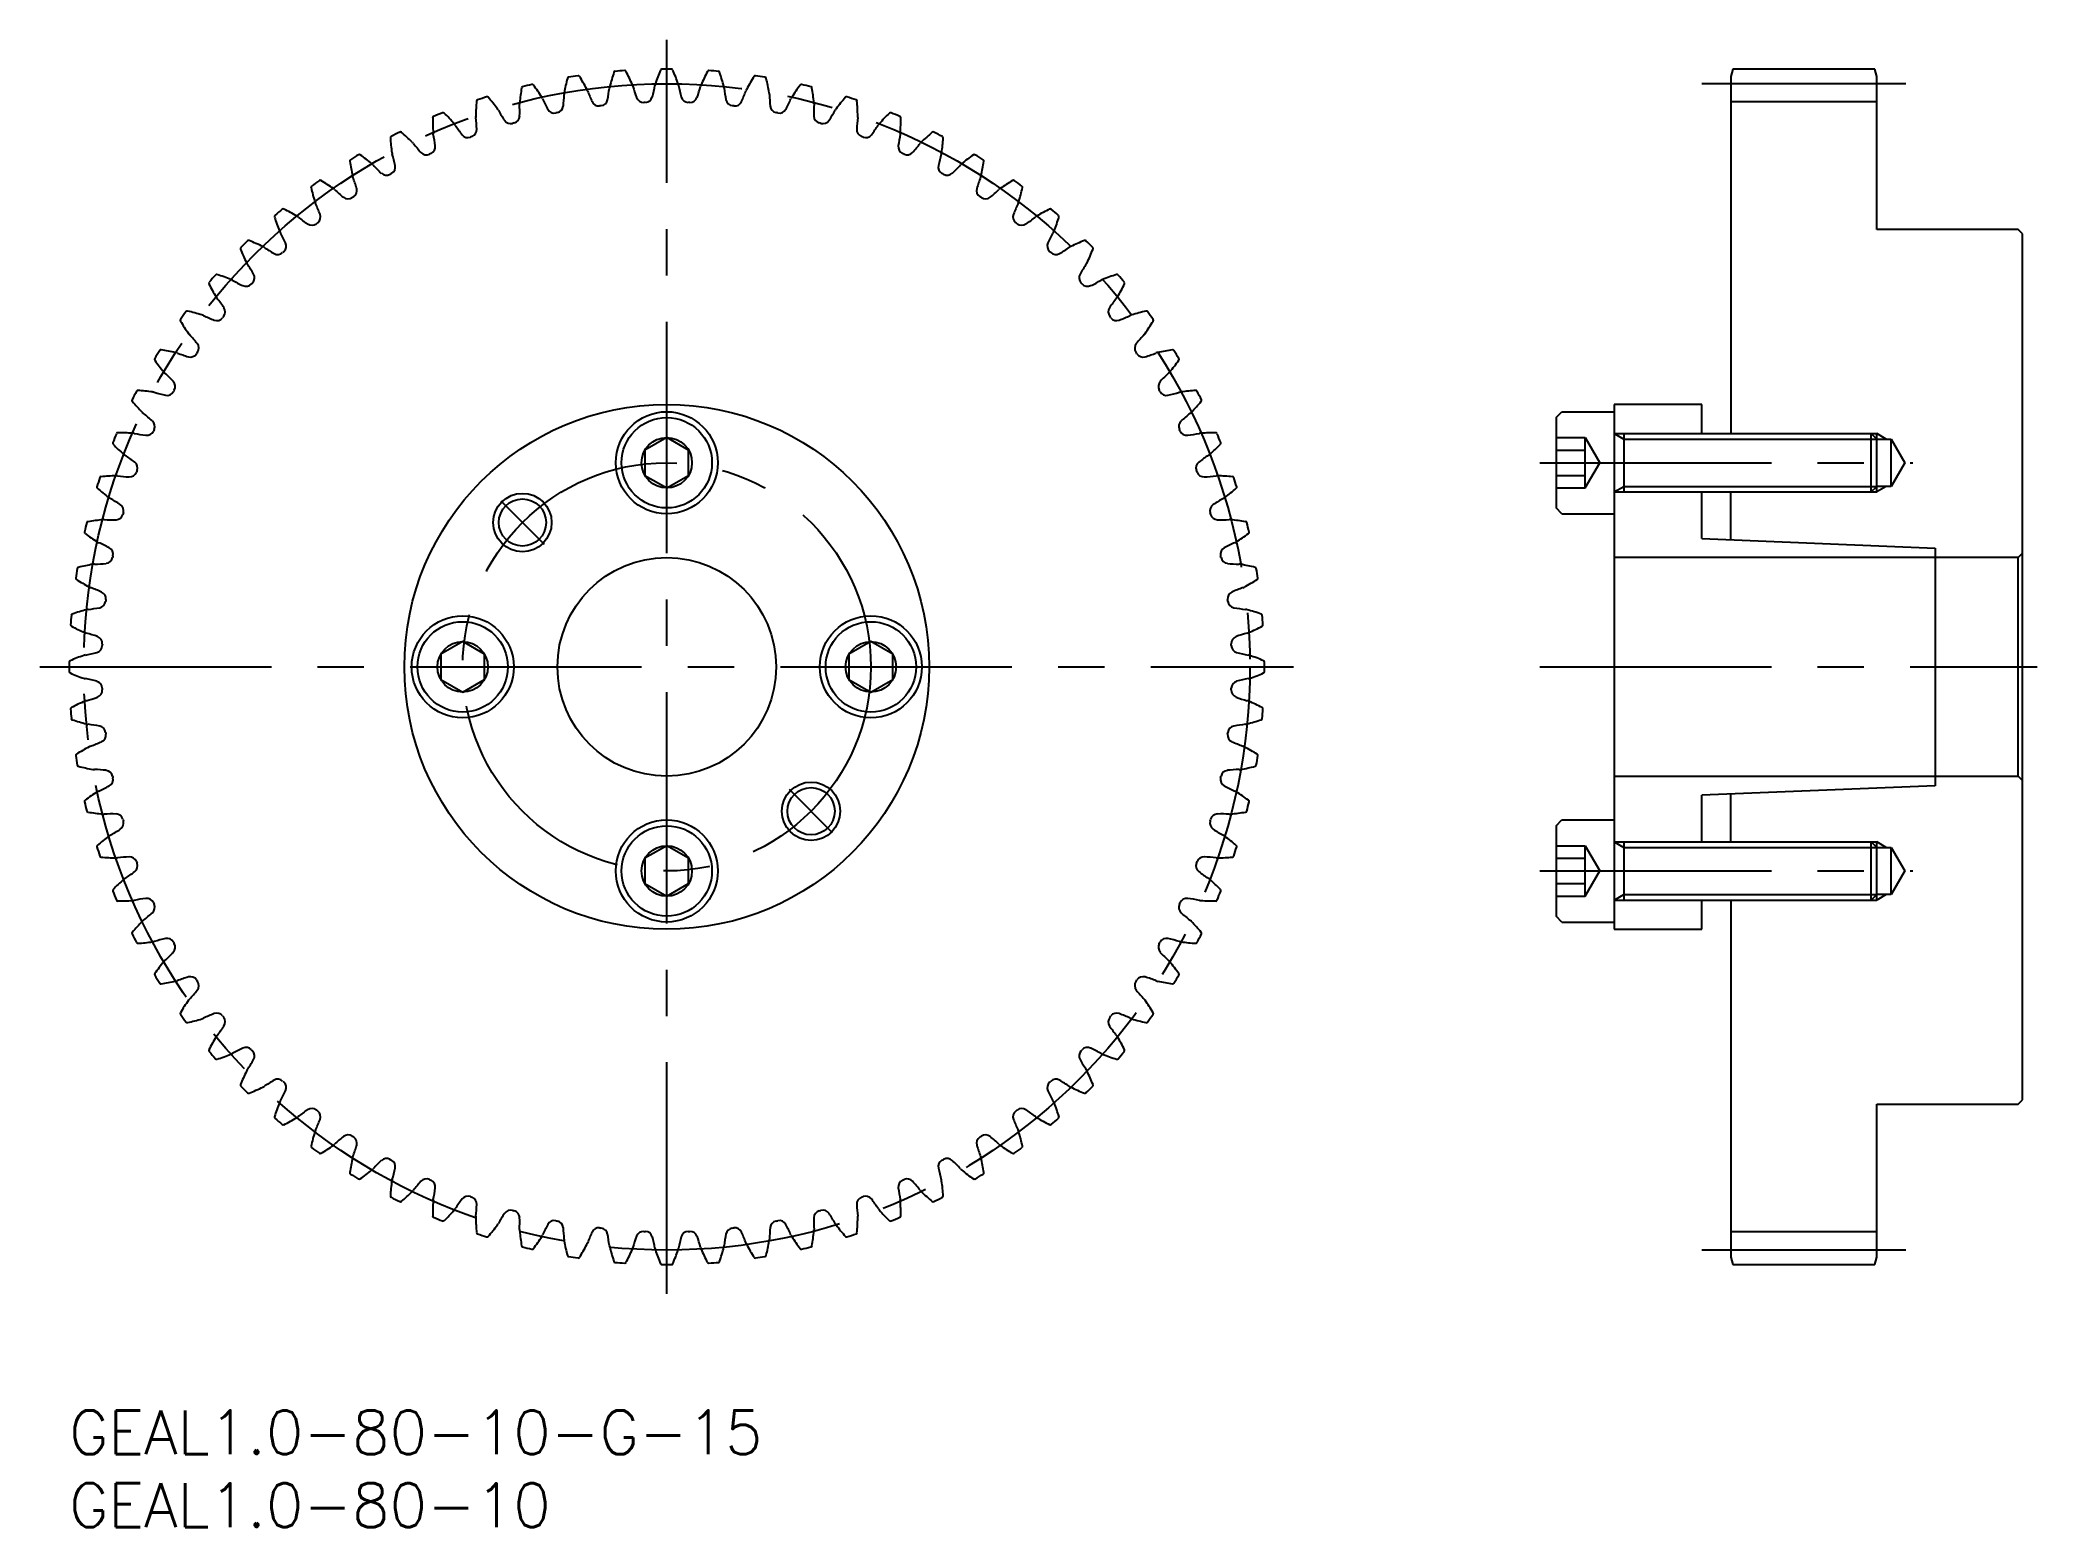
# Model space of a CAD drawing. Extents: x -2 to 135, y -8 to 94.
import ezdxf

# ---------------------------------------------------------------- set-up
doc = ezdxf.new("R2010")
doc.units = 0
doc.header["$LTSCALE"] = 0.5
doc.linetypes.add('CENTER', pattern=[50.8, 31.75, -6.35, 6.35, -6.35])
for name, color, linetype in [('MSM_CENTER', 1, 'CENTER'), ('MSM_CONTINUOUS', 7, 'CONTINUOUS'), ('MSM_NARROW', 5, 'CONTINUOUS'), ('MSM_PART_NUMBER', 7, 'CONTINUOUS')]:
    doc.layers.add(name, color=color, linetype=linetype)
doc.styles.get("Standard").update_dxf_attribs({"font": 'txt.shx', "height": 2, "bigfont": 'bigfont.shx'})

# ---------------------------------------------------------------- blocks, each defined once
blk = doc.blocks.new('*U3')
at = {"layer": 'MSM_PART_NUMBER'}
blk.add_text('GEAL1.0-80-10', height=3, dxfattribs=at).set_placement((0, -8))
blk = doc.blocks.new('*U4')
at = {"layer": 'MSM_PART_NUMBER'}
blk.add_text('GEAL1.0-80-10-G-15', height=3, dxfattribs=at).set_placement((0, -3))

msp = doc.modelspace()

# ---------------------------------------------------------------- linework, layer by layer
at = {"layer": 'MSM_CENTER'}
for p, q in [((41, 8), (41, 94)), ((126, 91), (112, 91)), ((100.9, 65), (126.48, 65)), ((29.62, 62.38), (32.59, 59.41)), ((-2, 51), (84, 51)), ((100.9, 51), (135, 51)), ((52.38, 39.62), (49.41, 42.59)), ((100.9, 37), (126.48, 37)), ((126, 11), (112, 11))]:
    msp.add_line(p, q, dxfattribs=at)
for radius in [40, 14]:
    msp.add_circle((41, 51), radius, dxfattribs=at)
at = {"layer": 'MSM_CONTINUOUS'}
for p, q in [((114.13, 92), (114, 91.5)), ((123.87, 92), (114.13, 92)), ((124, 91.5), (123.87, 92)), ((114, 91.5), (114, 67)), ((124, 81), (124, 91.5)), ((124, 89.75), (114, 89.75)), ((133.7, 81), (124, 81)), ((134, 80.7), (133.7, 81)), ((134, 21.3), (134, 80.7)), ((106, 69), (106, 33)), ((112, 69), (106, 69)), ((112, 67), (112, 69)), ((102, 68.1), (102.4, 68.5)), ((102, 68.1), (102, 61.9)), ((102.4, 68.5), (106, 68.5)), ((41, 66.73), (39.5, 65.87)), ((39.5, 65.87), (39.5, 64.13)), ((42.5, 65.87), (41, 66.73)), ((42.5, 64.13), (42.5, 65.87)), ((102, 66.73), (104, 66.73)), ((102, 65.87), (104, 65.87)), ((104, 66.73), (105, 65)), ((104, 63.27), (104, 66.73)), ((106, 67), (123.62, 67)), ((106.66, 67), (106.66, 63)), ((123.62, 63), (123.62, 67)), ((124, 66.62), (123.62, 67)), ((124, 66.62), (125, 66.62)), ((124, 63.38), (124, 66.62)), ((125, 63.38), (125, 66.62)), ((125, 66.62), (125.94, 65)), ((104, 63.27), (105, 65)), ((125.94, 65), (125, 63.38)), ((39.5, 64.13), (41, 63.27)), ((41, 63.27), (42.5, 64.13)), ((102, 64.13), (104, 64.13)), ((102, 63.27), (104, 63.27)), ((123.62, 63), (124, 63.38)), ((125, 63.38), (124, 63.38)), ((102.4, 61.5), (102, 61.9)), ((106, 63), (123.62, 63)), ((112, 59.8), (112, 63)), ((114, 59.72), (114, 63)), ((102.4, 61.5), (106, 61.5)), ((112, 59.8), (128, 59.15)), ((128, 59.15), (128, 42.85)), ((133.7, 58.5), (106, 58.5)), ((134, 58.8), (133.7, 58.5)), ((133.7, 43.5), (133.7, 58.5)), ((27, 52.73), (25.5, 51.87)), ((28.5, 51.87), (27, 52.73)), ((55, 52.73), (53.5, 51.87)), ((56.5, 51.87), (55, 52.73)), ((25.5, 51.87), (25.5, 50.13)), ((28.5, 50.13), (28.5, 51.87)), ((53.5, 51.87), (53.5, 50.13)), ((56.5, 50.13), (56.5, 51.87)), ((25.5, 50.13), (27, 49.27)), ((27, 49.27), (28.5, 50.13)), ((53.5, 50.13), (55, 49.27)), ((55, 49.27), (56.5, 50.13)), ((106, 43.5), (133.7, 43.5)), ((128, 42.85), (112, 42.2)), ((133.7, 43.5), (134, 43.2)), ((112, 39), (112, 42.2)), ((114, 39), (114, 42.28)), ((102, 40.1), (102.4, 40.5)), ((102, 40.1), (102, 33.9)), ((102.4, 40.5), (106, 40.5)), ((41, 38.73), (39.5, 37.87)), ((42.5, 37.87), (41, 38.73)), ((102, 38.73), (104, 38.73)), ((104, 38.73), (105, 37)), ((104, 35.27), (104, 38.73)), ((106, 39), (123.62, 39)), ((106.66, 39), (106.66, 35)), ((123.62, 35), (123.62, 39)), ((124, 38.62), (123.62, 39)), ((124, 38.62), (125, 38.62)), ((124, 35.38), (124, 38.62)), ((125, 35.38), (125, 38.62)), ((125, 38.62), (125.94, 37)), ((39.5, 37.87), (39.5, 36.13)), ((42.5, 36.13), (42.5, 37.87)), ((102, 37.87), (104, 37.87)), ((104, 35.27), (105, 37)), ((125.94, 37), (125, 35.38)), ((39.5, 36.13), (41, 35.27)), ((41, 35.27), (42.5, 36.13)), ((102, 36.13), (104, 36.13)), ((102, 35.27), (104, 35.27)), ((106, 35), (123.62, 35)), ((112, 33), (112, 35)), ((114, 35), (114, 10.5)), ((123.62, 35), (124, 35.38)), ((125, 35.38), (124, 35.38)), ((102.4, 33.5), (102, 33.9)), ((102.4, 33.5), (106, 33.5)), ((106, 33), (112, 33)), ((124, 10.5), (124, 21)), ((124, 21), (133.7, 21)), ((133.7, 21), (134, 21.3)), ((124, 12.25), (114, 12.25)), ((114, 10.5), (114.13, 10)), ((114.13, 10), (123.87, 10)), ((123.87, 10), (124, 10.5))]:
    msp.add_line(p, q, dxfattribs=at)
for centre, radius in [((41, 51), 18), ((41, 65), 3.5), ((41, 65), 3.1), ((41, 65), 1.73), ((31.1, 60.9), 1.62), ((41, 51), 7.5), ((27, 51), 3.5), ((27, 51), 3.1), ((55, 51), 3.5), ((55, 51), 3.1), ((27, 51), 1.73), ((55, 51), 1.73), ((50.9, 41.1), 1.62), ((41, 37), 3.5), ((41, 37), 3.1), ((41, 37), 1.73)]:
    msp.add_circle(centre, radius, dxfattribs=at)
for centre, radius, start, end in [((37.46, 91.75), 0.1, 94.9615, 161.2688), ((41, 51), 41, 94.0386, 94.9614), ((38.12, 91.8), 0.1, 27.7312, 94.0386), ((26.41, 85.64), 13.33, 23.375, 27.7312), ((52.83, 86.68), 13.33, 156.7688, 161.125), ((40.67, 91.9), 0.1, 90.4614, 156.7688), ((41, 51), 41, 89.5386, 90.4614), ((41.33, 91.9), 0.1, 23.2312, 89.5386), ((29.17, 86.68), 13.33, 18.875, 23.2312), ((55.59, 85.64), 13.33, 152.2688, 156.625), ((43.88, 91.8), 0.1, 85.9614, 152.2688), ((41, 51), 41, 85.0386, 85.9614), ((44.54, 91.75), 0.1, 18.7312, 85.039), ((44.18, 88.45), 13.33, 170.2688, 174.625), ((31.13, 90.69), 0.1, 103.9615, 170.2688), ((41, 51), 41, 103.0386, 103.9614), ((31.77, 90.85), 0.1, 36.7312, 103.0386), ((21.17, 82.93), 13.33, 32.375, 36.7312), ((47.1, 88.09), 13.33, 165.7688, 170.125), ((34.28, 91.34), 0.1, 99.4615, 165.7688), ((41, 51), 41, 98.5386, 99.4614), ((34.93, 91.45), 0.1, 32.2312, 98.5386), ((23.73, 84.39), 13.33, 27.875, 32.2312), ((34.79, 90.23), 0.83, 19.9838, 27.875), ((47.13, 94.74), 12.31, 200.046, 203.8084), ((24.83, 92.1), 12.31, 349.6916, 353.454), ((37.88, 90.6), 0.83, 165.625, 173.5162), ((50, 87.5), 13.33, 161.2688, 165.625), ((37.88, 90.6), 0.83, 15.4838, 23.375), ((50.54, 94.12), 12.31, 195.546, 199.3084), ((28.11, 93.24), 12.31, 345.1916, 348.954), ((41, 90.72), 0.83, 161.125, 169.0162), ((41, 90.72), 0.83, 10.9838, 18.875), ((53.89, 93.24), 12.31, 191.046, 194.8084), ((31.46, 94.12), 12.31, 340.6916, 344.454), ((44.12, 90.6), 0.83, 156.625, 164.5162), ((32, 87.5), 13.33, 14.375, 18.7312), ((44.12, 90.6), 0.83, 6.4838, 14.375), ((57.17, 92.1), 12.31, 186.546, 190.3084), ((34.87, 94.74), 12.31, 336.1916, 339.954), ((47.21, 90.23), 0.83, 152.125, 160.0162), ((58.27, 84.39), 13.33, 147.7688, 152.125), ((47.07, 91.45), 0.1, 81.4614, 147.7688), ((41, 51), 41, 80.5386, 81.4614), ((47.72, 91.34), 0.1, 14.2312, 80.5386), ((34.9, 88.09), 13.33, 9.875, 14.2312), ((60.83, 82.93), 13.33, 143.2688, 147.625), ((50.23, 90.85), 0.1, 76.9614, 143.2688), ((41, 51), 41, 76.0386, 76.9614), ((50.87, 90.69), 0.1, 9.7312, 76.0386), ((37.82, 88.45), 13.33, 5.375, 9.7312), ((41.23, 88.59), 13.33, 174.7688, 179.125), ((28.05, 89.8), 0.1, 108.4615, 174.7688), ((41, 51), 41, 107.5386, 108.4614), ((28.67, 90), 0.1, 41.2312, 107.5386), ((18.72, 81.28), 13.33, 36.875, 41.2312), ((28.72, 88.78), 0.83, 28.9838, 36.875), ((40.21, 95.16), 12.31, 209.046, 212.8084), ((31.73, 89.63), 0.83, 174.625, 182.5162), ((18.6, 89.06), 12.31, 358.6916, 2.454), ((31.73, 89.63), 0.83, 24.4838, 32.375), ((43.68, 95.08), 12.31, 204.546, 208.3084), ((33.28, 89.48), 0.5, 208.3084, 281.3406), ((33.4, 89.51), 0.5, 281.1594, 354.1915), ((21.66, 90.7), 12.31, 354.1916, 357.954), ((34.79, 90.23), 0.83, 170.125, 178.0162), ((36.33, 89.97), 0.5, 203.8085, 276.8406), ((41, 51), 38.75, 96.6594, 96.8406), ((36.45, 89.99), 0.5, 276.6594, 349.6915), ((39.4, 90.22), 0.5, 199.3085, 272.3406), ((41, 51), 38.75, 92.1594, 92.3406), ((39.52, 90.22), 0.5, 272.1594, 345.1916), ((42.48, 90.22), 0.5, 194.8084, 267.8406), ((41, 51), 38.75, 87.6594, 87.8406), ((42.6, 90.22), 0.5, 267.6594, 340.6916), ((45.55, 89.99), 0.5, 190.3084, 263.3406), ((41, 51), 38.75, 83.1594, 83.3406), ((45.67, 89.97), 0.5, 263.1594, 336.1916), ((47.21, 90.23), 0.83, 1.9838, 9.875), ((60.34, 90.7), 12.31, 182.046, 185.8084), ((48.6, 89.51), 0.5, 185.8084, 258.8406), ((48.72, 89.48), 0.5, 258.6594, 331.6915), ((38.32, 95.08), 12.31, 331.6916, 335.454), ((50.27, 89.63), 0.83, 147.625, 155.5162), ((63.4, 89.06), 12.31, 177.546, 181.3084), ((50.27, 89.63), 0.83, 357.4838, 5.375), ((41.79, 95.16), 12.31, 327.1916, 330.954), ((53.28, 88.78), 0.83, 143.125, 151.0162), ((63.28, 81.28), 13.33, 138.7688, 143.125), ((53.33, 90), 0.1, 72.4614, 138.7688), ((41, 51), 41, 71.5386, 72.4614), ((53.95, 89.8), 0.1, 5.2312, 71.5381), ((40.77, 88.59), 13.33, 0.875, 5.2312), ((22.73, 87.59), 0.1, 50.2312, 116.5386), ((25.04, 88.66), 0.1, 112.9615, 179.2688), ((38.28, 88.49), 13.33, 179.2688, 183.625), ((41, 51), 41, 112.0386, 112.9614), ((25.65, 88.91), 0.1, 45.7312, 112.0386), ((16.42, 79.44), 13.33, 41.375, 45.7312), ((25.8, 87.7), 0.83, 33.4838, 41.375), ((36.75, 94.96), 12.31, 213.546, 217.3084), ((27.47, 87.85), 0.5, 290.1593, 3.1915), ((28.72, 88.78), 0.83, 179.125, 187.0162), ((15.68, 87.19), 12.31, 3.1916, 6.954), ((30.29, 88.76), 0.5, 212.8085, 285.8406), ((41, 51), 38.75, 105.6594, 105.8406), ((30.41, 88.79), 0.5, 285.6593, 358.6915), ((41, 51), 38.75, 101.1594, 101.3406), ((41, 51), 38.75, 78.6594, 78.8406), ((51.59, 88.79), 0.5, 181.3084, 254.3406), ((41, 51), 38.75, 74.1594, 74.3406), ((51.71, 88.76), 0.5, 254.1594, 327.1915), ((66.32, 87.19), 12.31, 173.046, 176.8084), ((54.53, 87.85), 0.5, 176.8084, 249.8406), ((53.28, 88.78), 0.83, 352.9838, 0.875), ((45.25, 94.96), 12.31, 322.6916, 326.454), ((56.2, 87.7), 0.83, 138.625, 146.5162), ((65.58, 79.44), 13.33, 134.2688, 138.625), ((56.35, 88.91), 0.1, 67.9614, 134.2688), ((41, 51), 41, 67.0386, 67.9614), ((56.96, 88.66), 0.1, 0.7312, 67.039), ((43.72, 88.49), 13.33, 356.375, 0.7312), ((59.27, 87.59), 0.1, 63.4614, 129.7688), ((22.14, 87.29), 0.1, 117.4615, 183.7688), ((35.34, 88.16), 13.33, 183.7688, 188.125), ((41, 51), 41, 116.5386, 117.4614), ((14.26, 77.42), 13.33, 45.875, 50.2312), ((22.97, 86.39), 0.83, 37.9838, 45.875), ((33.31, 94.49), 12.31, 218.046, 221.8084), ((24.62, 86.67), 0.5, 294.6593, 7.6915), ((25.8, 87.7), 0.83, 183.625, 191.5162), ((12.92, 85.09), 12.31, 7.6916, 11.454), ((27.36, 87.8), 0.5, 217.3085, 290.3406), ((41, 51), 38.75, 110.1594, 110.3406), ((41, 51), 38.75, 69.6594, 69.8406), ((54.64, 87.8), 0.5, 249.6594, 322.6915), ((69.08, 85.09), 12.31, 168.546, 172.3084), ((57.38, 86.67), 0.5, 172.3084, 245.3406), ((56.2, 87.7), 0.83, 348.4838, 356.375), ((48.69, 94.49), 12.31, 318.1916, 321.954), ((59.03, 86.39), 0.83, 134.125, 142.0162), ((67.74, 77.42), 13.33, 129.7688, 134.125), ((41, 51), 41, 62.5386, 63.4614), ((46.66, 88.16), 13.33, 351.875, 356.2312), ((59.86, 87.29), 0.1, 356.2312, 62.5386), ((19.35, 85.7), 0.1, 121.9615, 188.2688), ((32.45, 87.6), 13.33, 188.2688, 192.625), ((41, 51), 41, 121.0386, 121.9614), ((19.91, 86.04), 0.1, 54.7312, 121.0386), ((12.27, 75.24), 13.33, 50.375, 54.7312), ((20.24, 84.87), 0.83, 42.4838, 50.375), ((29.92, 93.75), 12.31, 222.546, 226.3084), ((21.88, 85.28), 0.5, 299.1594, 12.1915), ((22.97, 86.39), 0.83, 188.125, 196.0162), ((10.33, 82.78), 12.31, 12.1916, 15.954), ((24.51, 86.62), 0.5, 221.8084, 294.8406), ((41, 51), 38.75, 114.6594, 114.8406), ((41, 51), 38.75, 65.1594, 65.3406), ((57.49, 86.62), 0.5, 245.1594, 318.1915), ((60.12, 85.28), 0.5, 167.8084, 240.8406), ((71.67, 82.78), 12.31, 164.046, 167.8084), ((59.03, 86.39), 0.83, 343.9838, 351.875), ((52.08, 93.75), 12.31, 313.6916, 317.454), ((61.76, 84.87), 0.83, 129.625, 137.5162), ((69.73, 75.24), 13.33, 125.2688, 129.625), ((62.09, 86.04), 0.1, 58.9614, 125.2688), ((41, 51), 41, 58.0386, 58.9614), ((49.55, 87.6), 13.33, 347.375, 351.7312), ((62.65, 85.7), 0.1, 351.7312, 58.0386), ((16.69, 83.89), 0.1, 126.4615, 192.7688), ((29.6, 86.82), 13.33, 192.7688, 197.125), ((41, 51), 41, 125.5386, 126.4614), ((17.23, 84.28), 0.1, 59.2312, 125.5386), ((10.46, 72.91), 13.33, 54.875, 59.2312), ((17.65, 83.14), 0.83, 46.9838, 54.875), ((26.6, 92.75), 12.31, 227.046, 230.8084), ((20.24, 84.87), 0.83, 192.625, 200.5162), ((7.94, 80.28), 12.31, 16.6916, 20.454), ((19.25, 83.67), 0.5, 303.6594, 16.6915), ((21.77, 85.22), 0.5, 226.3084, 299.3406), ((41, 51), 38.75, 119.1594, 119.3406), ((41, 51), 38.75, 60.6594, 60.8406), ((60.23, 85.22), 0.5, 240.6594, 313.6915), ((62.75, 83.67), 0.5, 163.3085, 236.3406), ((74.06, 80.28), 12.31, 159.546, 163.3084), ((61.76, 84.87), 0.83, 339.4838, 347.375), ((55.4, 92.75), 12.31, 309.1916, 312.954), ((64.35, 83.14), 0.83, 125.125, 133.0162), ((71.54, 72.91), 13.33, 120.7688, 125.125), ((64.77, 84.28), 0.1, 54.4614, 120.7688), ((41, 51), 41, 53.5386, 54.4614), ((52.4, 86.82), 13.33, 342.875, 347.2312), ((65.31, 83.89), 0.1, 347.2312, 53.5386), ((41, 51), 41, 130.0386, 130.9614), ((14.69, 82.31), 0.1, 63.7312, 130.0386), ((8.83, 70.45), 13.33, 59.375, 63.7312), ((17.65, 83.14), 0.83, 197.125, 205.0162), ((5.74, 77.59), 12.31, 21.1916, 24.954), ((19.14, 83.6), 0.5, 230.8085, 303.8406), ((41, 51), 38.75, 123.6594, 123.8406), ((41, 51), 38.75, 56.1594, 56.3406), ((62.86, 83.6), 0.5, 236.1594, 309.1915), ((76.26, 77.59), 12.31, 155.046, 158.8084), ((64.35, 83.14), 0.83, 334.9838, 342.875), ((73.17, 70.45), 13.33, 116.2688, 120.625), ((67.31, 82.31), 0.1, 49.9614, 116.2688), ((41, 51), 41, 49.0386, 49.9614), ((14.19, 81.89), 0.1, 130.9615, 197.2688), ((26.82, 85.81), 13.33, 197.2688, 201.625), ((15.2, 81.21), 0.83, 201.625, 209.5162), ((15.2, 81.21), 0.83, 51.4838, 59.375), ((23.37, 91.49), 12.31, 231.546, 235.3084), ((16.65, 81.79), 0.5, 235.3084, 308.3406), ((41, 51), 38.75, 128.1594, 128.3406), ((16.75, 81.86), 0.5, 308.1593, 21.1915), ((65.25, 81.86), 0.5, 158.8085, 231.8406), ((41, 51), 38.75, 51.6594, 51.8406), ((65.35, 81.79), 0.5, 231.6594, 304.6915), ((58.63, 91.49), 12.31, 304.6916, 308.454), ((66.8, 81.21), 0.83, 120.625, 128.5162), ((66.8, 81.21), 0.83, 330.4838, 338.375), ((55.18, 85.81), 13.33, 338.375, 342.7312), ((67.81, 81.89), 0.1, 342.7312, 49.0386), ((11.85, 79.69), 0.1, 135.4615, 201.7688), ((24.14, 84.59), 13.33, 201.7688, 206.125), ((41, 51), 41, 134.5386, 135.4614), ((12.31, 80.15), 0.1, 68.2312, 134.5386), ((7.41, 67.86), 13.33, 63.875, 68.2312), ((12.91, 79.09), 0.83, 55.9838, 63.875), ((20.25, 89.99), 12.31, 236.046, 239.8084), ((3.76, 74.75), 12.31, 25.6916, 29.454), ((41, 51), 38.75, 132.6594, 132.8406), ((14.4, 79.86), 0.5, 312.6593, 25.6915), ((67.6, 79.86), 0.5, 154.3085, 227.3406), ((78.24, 74.75), 12.31, 150.546, 154.3084), ((41, 51), 38.75, 47.1594, 47.3406), ((61.75, 89.99), 12.31, 300.1916, 303.954), ((69.09, 79.09), 0.83, 116.125, 124.0162), ((74.59, 67.86), 13.33, 111.7688, 116.125), ((69.69, 80.15), 0.1, 45.4614, 111.7688), ((41, 51), 41, 44.5386, 45.4614), ((57.86, 84.59), 13.33, 333.875, 338.2312), ((70.15, 79.69), 0.1, 338.2312, 44.5386), ((12.91, 79.09), 0.83, 206.125, 214.0162), ((2.01, 71.75), 12.31, 30.1916, 33.954), ((14.31, 79.78), 0.5, 239.8084, 312.8406), ((67.69, 79.78), 0.5, 227.1594, 300.1915), ((79.99, 71.75), 12.31, 146.046, 149.8084), ((69.09, 79.09), 0.83, 325.9838, 333.875), ((9.69, 77.31), 0.1, 139.9615, 206.2688), ((21.55, 83.17), 13.33, 206.2688, 210.625), ((41, 51), 41, 139.0386, 139.9614), ((10.11, 77.81), 0.1, 72.7312, 139.0386), ((6.19, 65.18), 13.33, 68.375, 72.7312), ((10.79, 76.8), 0.83, 60.4838, 68.375), ((17.25, 88.24), 12.31, 240.546, 244.3084), ((12.14, 77.6), 0.5, 244.3085, 317.3406), ((41, 51), 38.75, 137.1594, 137.3406), ((12.22, 77.69), 0.5, 317.1593, 30.1915), ((69.78, 77.69), 0.5, 149.8084, 222.8406), ((41, 51), 38.75, 42.6594, 42.8406), ((69.86, 77.6), 0.5, 222.6594, 295.6915), ((64.75, 88.24), 12.31, 295.6916, 299.454), ((71.21, 76.8), 0.83, 111.625, 119.5162), ((75.81, 65.18), 13.33, 107.2688, 111.625), ((71.89, 77.81), 0.1, 40.9614, 107.2688), ((60.45, 83.17), 13.33, 329.375, 333.7312), ((41, 51), 41, 40.0386, 40.9614), ((72.31, 77.31), 0.1, 333.7312, 40.0386), ((41, 51), 41, 143.5386, 144.4614), ((8.11, 75.31), 0.1, 77.2312, 143.5386), ((5.18, 62.4), 13.33, 72.875, 77.2312), ((10.79, 76.8), 0.83, 210.625, 218.5162), ((0.51, 68.63), 12.31, 34.6916, 38.454), ((10.21, 75.35), 0.5, 321.6593, 34.6915), ((71.79, 75.35), 0.5, 145.3085, 218.3406), ((81.49, 68.63), 12.31, 141.546, 145.3084), ((71.21, 76.8), 0.83, 321.4838, 329.375), ((76.82, 62.4), 13.33, 102.7688, 107.125), ((73.89, 75.31), 0.1, 36.4614, 102.7688), ((41, 51), 41, 35.5386, 36.4614), ((7.72, 74.77), 0.1, 144.4615, 210.7688), ((19.09, 81.54), 13.33, 210.7688, 215.125), ((8.86, 74.35), 0.83, 64.9838, 72.875), ((14.41, 86.26), 12.31, 245.046, 248.8084), ((10.14, 75.25), 0.5, 248.8085, 321.8406), ((41, 51), 38.75, 141.6594, 141.8406), ((41, 51), 38.75, 38.1594, 38.3406), ((71.86, 75.25), 0.5, 218.1594, 291.1915), ((67.59, 86.26), 12.31, 291.1916, 294.954), ((73.14, 74.35), 0.83, 107.125, 115.0162), ((62.91, 81.54), 13.33, 324.875, 329.2312), ((74.28, 74.77), 0.1, 329.2312, 35.5381), ((41, 51), 41, 148.0386, 148.9614), ((6.3, 72.65), 0.1, 81.7312, 148.0386), ((4.4, 59.55), 13.33, 77.375, 81.7312), ((8.86, 74.35), 0.83, 215.125, 223.0162), ((-0.75, 65.4), 12.31, 39.1916, 42.954), ((8.4, 72.86), 0.5, 326.1593, 39.1915), ((73.6, 72.86), 0.5, 140.8084, 213.8406), ((82.75, 65.4), 12.31, 137.046, 140.8084), ((73.14, 74.35), 0.83, 316.9838, 324.875), ((77.6, 59.55), 13.33, 98.2688, 102.625), ((75.7, 72.65), 0.1, 31.9614, 98.2688), ((41, 51), 41, 31.0386, 31.9614), ((5.96, 72.09), 0.1, 148.9615, 215.2688), ((16.76, 79.73), 13.33, 215.2688, 219.625), ((7.13, 71.76), 0.83, 69.4838, 77.375), ((11.72, 84.06), 12.31, 249.546, 253.3084), ((8.33, 72.75), 0.5, 253.3085, 326.3406), ((41, 51), 38.75, 146.1594, 146.3406), ((41, 51), 38.75, 33.6594, 33.8406), ((73.67, 72.75), 0.5, 213.6594, 286.6915), ((70.28, 84.06), 12.31, 286.6916, 290.454), ((74.87, 71.76), 0.83, 102.625, 110.5162), ((65.24, 79.73), 13.33, 320.375, 324.7312), ((76.04, 72.09), 0.1, 324.7312, 31.0381), ((41, 51), 41, 152.5386, 153.4614), ((4.71, 69.86), 0.1, 86.2312, 152.5386), ((3.84, 56.66), 13.33, 81.875, 86.2312), ((7.13, 71.76), 0.83, 219.625, 227.5162), ((-1.75, 62.08), 12.31, 43.6916, 47.454), ((6.72, 70.12), 0.5, 257.8084, 330.8406), ((6.78, 70.23), 0.5, 330.6594, 43.6915), ((41, 51), 38.75, 150.6594, 150.8406), ((75.22, 70.23), 0.5, 136.3084, 209.3406), ((41, 51), 38.75, 29.1594, 29.3406), ((75.28, 70.12), 0.5, 209.1594, 282.1915), ((83.75, 62.08), 12.31, 132.546, 136.3084), ((74.87, 71.76), 0.83, 312.4838, 320.375), ((78.16, 56.66), 13.33, 93.7688, 98.125), ((77.29, 69.86), 0.1, 27.4614, 93.7688), ((41, 51), 41, 26.5386, 27.4614), ((4.41, 69.27), 0.1, 153.4615, 219.7688), ((14.58, 77.74), 13.33, 219.7688, 224.125), ((5.61, 69.03), 0.83, 73.9838, 81.875), ((9.22, 81.67), 12.31, 254.046, 257.8084), ((72.78, 81.67), 12.31, 282.1916, 285.954), ((76.39, 69.03), 0.83, 98.125, 106.0162), ((67.42, 77.74), 13.33, 315.875, 320.2312), ((77.59, 69.27), 0.1, 320.2312, 26.5381), ((5.61, 69.03), 0.83, 224.125, 232.0162), ((-2.49, 58.69), 12.31, 48.1916, 51.954), ((5.33, 67.38), 0.5, 262.3085, 335.3406), ((5.38, 67.49), 0.5, 335.1594, 48.1915), ((41, 51), 38.75, 155.1594, 155.3406), ((76.62, 67.49), 0.5, 131.8084, 204.8406), ((41, 51), 38.75, 24.6594, 24.8406), ((76.67, 67.38), 0.5, 204.6594, 277.6915), ((84.49, 58.69), 12.31, 128.046, 131.8084), ((76.39, 69.03), 0.83, 307.9838, 315.875), ((3.09, 66.35), 0.1, 157.9615, 224.2688), ((41, 51), 41, 157.0386, 157.9614), ((12.56, 75.58), 13.33, 224.2688, 228.625), ((3.34, 66.96), 0.1, 90.7312, 157.0386), ((3.51, 53.72), 13.33, 86.375, 90.7312), ((4.3, 66.2), 0.83, 78.4838, 86.375), ((6.91, 79.08), 12.31, 258.546, 262.3084), ((75.09, 79.08), 12.31, 277.6916, 281.454), ((77.7, 66.2), 0.83, 93.625, 101.5162), ((78.49, 53.72), 13.33, 89.2688, 93.625), ((69.44, 75.58), 13.33, 311.375, 315.7312), ((78.66, 66.96), 0.1, 22.9614, 89.2688), ((41, 51), 41, 22.0386, 22.9614), ((78.91, 66.35), 0.1, 315.7312, 22.0381), ((4.3, 66.2), 0.83, 228.625, 236.5162), ((-2.96, 55.25), 12.31, 52.6916, 56.454), ((4.2, 64.64), 0.5, 339.6594, 52.6915), ((41, 51), 38.75, 159.6594, 159.8406), ((77.8, 64.64), 0.5, 127.3084, 200.3406), ((41, 51), 38.75, 20.1594, 20.3406), ((84.96, 55.25), 12.31, 123.546, 127.3084), ((77.7, 66.2), 0.83, 303.4838, 311.375), ((2, 63.33), 0.1, 162.4615, 228.7688), ((41, 51), 41, 161.5386, 162.4614), ((10.72, 73.28), 13.33, 228.7688, 233.125), ((2.2, 63.95), 0.1, 95.2312, 161.5386), ((3.41, 50.77), 13.33, 90.875, 95.2312), ((3.22, 63.28), 0.83, 82.9838, 90.875), ((4.81, 76.32), 12.31, 263.046, 266.8084), ((4.15, 64.53), 0.5, 266.8084, 339.8406), ((77.85, 64.53), 0.5, 200.1594, 273.1915), ((77.19, 76.32), 12.31, 273.1916, 276.954), ((78.78, 63.28), 0.83, 89.125, 97.0162), ((78.59, 50.77), 13.33, 84.7688, 89.125), ((71.28, 73.28), 13.33, 306.875, 311.2312), ((79.8, 63.95), 0.1, 18.4614, 84.7688), ((41, 51), 41, 17.5386, 18.4614), ((80, 63.33), 0.1, 311.2312, 17.5381), ((3.22, 63.28), 0.83, 233.125, 241.0162), ((-3.16, 51.79), 12.31, 57.1916, 60.954), ((3.24, 61.71), 0.5, 344.1594, 57.1915), ((78.76, 61.71), 0.5, 122.8085, 195.8406), ((85.16, 51.79), 12.31, 119.046, 122.8084), ((78.78, 63.28), 0.83, 298.9838, 306.875), ((41, 51), 41, 166.0386, 166.9614), ((1.31, 60.87), 0.1, 99.7312, 166.0386), ((3.55, 47.82), 13.33, 95.375, 99.7312), ((2.37, 60.27), 0.83, 87.4838, 95.375), ((2.94, 73.4), 12.31, 267.546, 271.3084), ((3.21, 61.59), 0.5, 271.3084, 344.3406), ((41, 51), 38.75, 164.1594, 164.3406), ((41, 51), 38.75, 15.6594, 15.8406), ((78.79, 61.59), 0.5, 195.6594, 268.6915), ((79.06, 73.4), 12.31, 268.6916, 272.454), ((79.63, 60.27), 0.83, 84.625, 92.5162), ((78.45, 47.82), 13.33, 80.2688, 84.625), ((80.69, 60.87), 0.1, 13.9614, 80.2688), ((41, 51), 41, 13.0386, 13.9614), ((1.15, 60.23), 0.1, 166.9615, 233.2688), ((9.07, 70.83), 13.33, 233.2688, 237.625), ((2.37, 60.27), 0.83, 237.625, 245.5162), ((-3.08, 48.32), 12.31, 61.6916, 65.454), ((2.52, 58.72), 0.5, 348.6594, 61.6915), ((79.48, 58.72), 0.5, 118.3084, 191.3406), ((85.08, 48.32), 12.31, 114.546, 118.3084), ((79.63, 60.27), 0.83, 294.4838, 302.375), ((72.93, 70.83), 13.33, 302.375, 306.7312), ((80.85, 60.23), 0.1, 306.7312, 13.0381), ((41, 51), 41, 170.5386, 171.4614), ((0.66, 57.72), 0.1, 104.2312, 170.5386), ((3.91, 44.9), 13.33, 99.875, 104.2312), ((1.77, 57.21), 0.83, 91.9838, 99.875), ((1.3, 70.34), 12.31, 272.046, 275.8084), ((2.49, 58.6), 0.5, 275.8084, 348.8406), ((41, 51), 38.75, 168.6594, 168.8406), ((41, 51), 38.75, 11.1594, 11.3406), ((79.51, 58.6), 0.5, 191.1594, 264.1915), ((80.7, 70.34), 12.31, 264.1916, 267.954), ((80.23, 57.21), 0.83, 80.125, 88.0162), ((78.09, 44.9), 13.33, 75.7688, 80.125), ((81.34, 57.72), 0.1, 9.4614, 75.7688), ((41, 51), 41, 8.5386, 9.4614), ((0.55, 57.07), 0.1, 171.4615, 237.7688), ((7.61, 68.27), 13.33, 237.7688, 242.125), ((1.77, 57.21), 0.83, 242.125, 250.0162), ((-2.74, 44.87), 12.31, 66.1916, 69.954), ((84.74, 44.87), 12.31, 110.046, 113.8084), ((80.23, 57.21), 0.83, 289.9838, 297.875), ((74.39, 68.27), 13.33, 297.875, 302.2312), ((81.45, 57.07), 0.1, 302.2312, 8.5381), ((4.5, 42), 13.33, 104.375, 108.7312), ((1.4, 54.12), 0.83, 96.4838, 104.375), ((-0.1, 67.17), 12.31, 276.546, 280.3084), ((2.01, 55.55), 0.5, 280.3085, 353.3406), ((2.03, 55.67), 0.5, 353.1594, 66.1915), ((41, 51), 38.75, 173.1594, 173.3406), ((79.97, 55.67), 0.5, 113.8084, 186.8406), ((41, 51), 38.75, 6.6594, 6.8406), ((79.99, 55.55), 0.5, 186.6594, 259.6915), ((82.1, 67.17), 12.31, 259.6916, 263.454), ((80.6, 54.12), 0.83, 75.625, 83.5162), ((77.5, 42), 13.33, 71.2688, 75.625), ((41, 51), 41, 175.0386, 175.9614), ((0.2, 53.88), 0.1, 175.9615, 242.2688), ((0.25, 54.54), 0.1, 108.7312, 175.0386), ((6.36, 65.59), 13.33, 242.2688, 246.625), ((75.64, 65.59), 13.33, 293.375, 297.7312), ((81.75, 54.54), 0.1, 4.9614, 71.2688), ((81.8, 53.88), 0.1, 297.7312, 4.0381), ((41, 51), 41, 4.0386, 4.9614), ((1.4, 54.12), 0.83, 246.625, 254.5162), ((-2.12, 41.46), 12.31, 70.6916, 74.454), ((1.78, 52.48), 0.5, 284.8085, 357.8406), ((1.78, 52.6), 0.5, 357.6594, 70.6915), ((41, 51), 38.75, 177.6594, 177.8406), ((80.22, 52.6), 0.5, 109.3084, 182.3406), ((41, 51), 38.75, 2.1594, 2.3406), ((80.22, 52.48), 0.5, 182.1594, 255.1915), ((84.12, 41.46), 12.31, 105.546, 109.3084), ((80.6, 54.12), 0.83, 285.4838, 293.375), ((0.1, 51.33), 0.1, 113.2312, 179.5386), ((41, 51), 41, 179.5386, 180.4614), ((5.32, 39.17), 13.33, 108.875, 113.2312), ((1.28, 51), 0.83, 100.9838, 108.875), ((-1.24, 63.89), 12.31, 281.046, 284.8084), ((83.24, 63.89), 12.31, 255.1916, 258.954), ((80.72, 51), 0.83, 71.125, 79.0162), ((76.68, 39.17), 13.33, 66.7688, 71.125), ((81.9, 51.33), 0.1, 0.4614, 66.7688), ((41, 51), 41, 359.5386, 0.4614), ((0.1, 50.67), 0.1, 180.4615, 246.7688), ((5.32, 62.83), 13.33, 246.7688, 251.125), ((1.28, 51), 0.83, 251.125, 259.0162), ((-1.24, 38.11), 12.31, 75.1916, 78.954), ((1.78, 49.52), 0.5, 2.1594, 75.1915), ((1.78, 49.4), 0.5, 289.3085, 2.3406), ((41, 51), 38.75, 182.1594, 182.3406), ((80.22, 49.52), 0.5, 104.8084, 177.8406), ((41, 51), 38.75, 357.6594, 357.8406), ((80.22, 49.4), 0.5, 177.6594, 250.6915), ((83.24, 38.11), 12.31, 101.046, 104.8084), ((80.72, 51), 0.83, 280.9838, 288.875), ((76.68, 62.83), 13.33, 288.875, 293.2312), ((81.9, 50.67), 0.1, 293.2312, 359.5381), ((0.2, 48.12), 0.1, 117.7312, 184.0386), ((41, 51), 41, 184.0386, 184.9614), ((6.36, 36.41), 13.33, 113.375, 117.7312), ((1.4, 47.88), 0.83, 105.4838, 113.375), ((-2.12, 60.54), 12.31, 285.546, 289.3084), ((84.12, 60.54), 12.31, 250.6916, 254.454), ((80.6, 47.88), 0.83, 66.625, 74.5162), ((75.64, 36.41), 13.33, 62.2688, 66.625), ((81.8, 48.12), 0.1, 355.9614, 62.2688), ((41, 51), 41, 355.0386, 355.9614), ((0.25, 47.46), 0.1, 184.9615, 251.2688), ((4.5, 60), 13.33, 251.2688, 255.625), ((1.4, 47.88), 0.83, 255.625, 263.5162), ((-0.1, 34.83), 12.31, 79.6916, 83.454), ((2.01, 46.45), 0.5, 6.6594, 79.6915), ((79.99, 46.45), 0.5, 100.3084, 173.3406), ((82.1, 34.83), 12.31, 96.546, 100.3084), ((80.6, 47.88), 0.83, 276.4838, 284.375), ((77.5, 60), 13.33, 284.375, 288.7312), ((81.75, 47.46), 0.1, 288.7312, 355.0381), ((7.61, 33.73), 13.33, 117.875, 122.2312), ((1.77, 44.79), 0.83, 109.9838, 117.875), ((-2.74, 57.13), 12.31, 290.046, 293.8084), ((2.03, 46.33), 0.5, 293.8084, 6.8406), ((41, 51), 38.75, 186.6594, 186.8406), ((41, 51), 38.75, 353.1594, 353.3406), ((79.97, 46.33), 0.5, 173.1594, 246.1915), ((84.74, 57.13), 12.31, 246.1916, 249.954), ((80.23, 44.79), 0.83, 62.125, 70.0162), ((74.39, 33.73), 13.33, 57.7688, 62.125), ((0.55, 44.93), 0.1, 122.2312, 188.5381), ((41, 51), 41, 188.5386, 189.4614), ((0.66, 44.28), 0.1, 189.4615, 255.7688), ((3.91, 57.1), 13.33, 255.7688, 260.125), ((1.77, 44.79), 0.83, 260.125, 268.0162), ((1.3, 31.66), 12.31, 84.1916, 87.954), ((2.49, 43.4), 0.5, 11.1594, 84.1915), ((79.51, 43.4), 0.5, 95.8084, 168.8406), ((80.7, 31.66), 12.31, 92.046, 95.8084), ((80.23, 44.79), 0.83, 271.9838, 279.875), ((78.09, 57.1), 13.33, 279.875, 284.2312), ((81.34, 44.28), 0.1, 284.2312, 350.5381), ((41, 51), 41, 350.5386, 351.4614), ((81.45, 44.93), 0.1, 351.4614, 57.7688), ((2.37, 41.73), 0.83, 114.4838, 122.375), ((-3.08, 53.68), 12.31, 294.546, 298.3084), ((2.52, 43.28), 0.5, 298.3085, 11.3406), ((41, 51), 38.75, 191.1594, 191.3406), ((79.48, 43.28), 0.5, 168.6594, 241.6915), ((41, 51), 38.75, 348.6594, 348.8406), ((85.08, 53.68), 12.31, 241.6916, 245.454), ((79.63, 41.73), 0.83, 57.625, 65.5162), ((1.15, 41.77), 0.1, 126.7312, 193.0386), ((41, 51), 41, 193.0386, 193.9614), ((9.07, 31.17), 13.33, 122.375, 126.7312), ((1.31, 41.13), 0.1, 193.9615, 260.2688), ((72.93, 31.17), 13.33, 53.2688, 57.625), ((80.69, 41.13), 0.1, 279.7312, 346.0381), ((41, 51), 41, 346.0386, 346.9614), ((80.85, 41.77), 0.1, 346.9614, 53.2688), ((3.55, 54.18), 13.33, 260.2688, 264.625), ((2.37, 41.73), 0.83, 264.625, 272.5162), ((2.94, 28.6), 12.31, 88.6916, 92.454), ((-3.16, 50.21), 12.31, 299.046, 302.8084), ((3.21, 40.41), 0.5, 15.6594, 88.6915), ((3.24, 40.29), 0.5, 302.8084, 15.8406), ((41, 51), 38.75, 195.6594, 195.8406), ((78.76, 40.29), 0.5, 164.1594, 237.1915), ((41, 51), 38.75, 344.1594, 344.3406), ((78.79, 40.41), 0.5, 91.3084, 164.3406), ((85.16, 50.21), 12.31, 237.1916, 240.954), ((79.06, 28.6), 12.31, 87.546, 91.3084), ((79.63, 41.73), 0.83, 267.4838, 275.375), ((78.45, 54.18), 13.33, 275.375, 279.7312), ((2, 38.67), 0.1, 131.2312, 197.5386), ((41, 51), 41, 197.5386, 198.4614), ((10.72, 28.72), 13.33, 126.875, 131.2312), ((3.22, 38.72), 0.83, 118.9838, 126.875), ((78.78, 38.72), 0.83, 53.125, 61.0162), ((71.28, 28.72), 13.33, 48.7688, 53.125), ((41, 51), 41, 341.5386, 342.4614), ((80, 38.67), 0.1, 342.4614, 48.7688), ((2.2, 38.05), 0.1, 198.4615, 264.7688), ((3.41, 51.23), 13.33, 264.7688, 269.125), ((3.22, 38.72), 0.83, 269.125, 277.0162), ((4.81, 25.68), 12.31, 93.1916, 96.954), ((4.15, 37.47), 0.5, 20.1594, 93.1915), ((4.2, 37.36), 0.5, 307.3085, 20.3406), ((41, 51), 38.75, 200.1594, 200.3406), ((77.8, 37.36), 0.5, 159.6594, 232.6915), ((41, 51), 38.75, 339.6594, 339.8406), ((77.85, 37.47), 0.5, 86.8084, 159.8406), ((77.19, 25.68), 12.31, 83.046, 86.8084), ((78.78, 38.72), 0.83, 262.9838, 270.875), ((78.59, 51.23), 13.33, 270.875, 275.2312), ((79.8, 38.05), 0.1, 275.2312, 341.5381), ((3.09, 35.65), 0.1, 135.7312, 202.0386), ((12.56, 26.42), 13.33, 131.375, 135.7312), ((4.3, 35.8), 0.83, 123.4838, 131.375), ((-2.96, 46.75), 12.31, 303.546, 307.3084), ((84.96, 46.75), 12.31, 232.6916, 236.454), ((77.7, 35.8), 0.83, 48.625, 56.5162), ((69.44, 26.42), 13.33, 44.2688, 48.625), ((78.91, 35.65), 0.1, 337.9614, 44.2688), ((41, 51), 41, 202.0386, 202.9614), ((3.34, 35.04), 0.1, 202.9615, 269.2688), ((3.51, 48.28), 13.33, 269.2688, 273.625), ((4.3, 35.8), 0.83, 273.625, 281.5162), ((6.91, 22.92), 12.31, 97.6916, 101.454), ((5.33, 34.62), 0.5, 24.6594, 97.6915), ((5.38, 34.51), 0.5, 311.8084, 24.8406), ((41, 51), 38.75, 204.6594, 204.8406), ((76.62, 34.51), 0.5, 155.1594, 228.1915), ((41, 51), 38.75, 335.1594, 335.3406), ((76.67, 34.62), 0.5, 82.3085, 155.3406), ((75.09, 22.92), 12.31, 78.546, 82.3084), ((77.7, 35.8), 0.83, 258.4838, 266.375), ((78.49, 48.28), 13.33, 266.375, 270.7312), ((78.66, 35.04), 0.1, 270.7312, 337.0381), ((41, 51), 41, 337.0386, 337.9614), ((14.58, 24.26), 13.33, 135.875, 140.2312), ((5.61, 32.97), 0.83, 127.9838, 135.875), ((-2.49, 43.31), 12.31, 308.046, 311.8084), ((84.49, 43.31), 12.31, 228.1916, 231.954), ((76.39, 32.97), 0.83, 44.125, 52.0162), ((67.42, 24.26), 13.33, 39.7688, 44.125), ((4.41, 32.73), 0.1, 140.2312, 206.5386), ((41, 51), 41, 206.5386, 207.4614), ((4.71, 32.14), 0.1, 207.4615, 273.7688), ((3.84, 45.34), 13.33, 273.7688, 278.125), ((5.61, 32.97), 0.83, 278.125, 286.0162), ((9.22, 20.33), 12.31, 102.1916, 105.954), ((6.72, 31.88), 0.5, 29.1594, 102.1915), ((6.78, 31.77), 0.5, 316.3084, 29.3406), ((41, 51), 38.75, 209.1594, 209.3406), ((75.22, 31.77), 0.5, 150.6594, 223.6915), ((41, 51), 38.75, 330.6594, 330.8406), ((75.28, 31.88), 0.5, 77.8084, 150.8406), ((72.78, 20.33), 12.31, 74.046, 77.8084), ((76.39, 32.97), 0.83, 253.9838, 261.875), ((78.16, 45.34), 13.33, 261.875, 266.2312), ((77.29, 32.14), 0.1, 266.2312, 332.5381), ((41, 51), 41, 332.5386, 333.4614), ((77.59, 32.73), 0.1, 333.4614, 39.7688), ((16.76, 22.27), 13.33, 140.375, 144.7312), ((7.13, 30.24), 0.83, 132.4838, 140.375), ((-1.75, 39.92), 12.31, 312.546, 316.3084), ((83.75, 39.92), 12.31, 223.6916, 227.454), ((74.87, 30.24), 0.83, 39.625, 47.5162), ((65.24, 22.27), 13.33, 35.2688, 39.625), ((5.96, 29.91), 0.1, 144.7312, 211.0381), ((41, 51), 41, 211.0386, 211.9614), ((6.3, 29.35), 0.1, 211.9615, 278.2688), ((4.4, 42.45), 13.33, 278.2688, 282.625), ((7.13, 30.24), 0.83, 282.625, 290.5162), ((11.72, 17.94), 12.31, 106.6916, 110.454), ((8.33, 29.25), 0.5, 33.6594, 106.6915), ((-0.75, 36.6), 12.31, 317.046, 320.8084), ((41, 51), 38.75, 213.6594, 213.8406), ((8.4, 29.14), 0.5, 320.8084, 33.8406), ((73.6, 29.14), 0.5, 146.1594, 219.1915), ((41, 51), 38.75, 326.1594, 326.3406), ((82.75, 36.6), 12.31, 219.1916, 222.954), ((73.67, 29.25), 0.5, 73.3084, 146.3406), ((70.28, 17.94), 12.31, 69.546, 73.3084), ((74.87, 30.24), 0.83, 249.4838, 257.375), ((77.6, 42.45), 13.33, 257.375, 261.7312), ((75.7, 29.35), 0.1, 261.7312, 328.0381), ((41, 51), 41, 328.0386, 328.9614), ((76.04, 29.91), 0.1, 328.9614, 35.2688), ((19.09, 20.46), 13.33, 144.875, 149.2312), ((8.86, 27.65), 0.83, 136.9838, 144.875), ((73.14, 27.65), 0.83, 35.125, 43.0162), ((62.91, 20.46), 13.33, 30.7688, 35.125), ((7.72, 27.23), 0.1, 149.2312, 215.5381), ((41, 51), 41, 215.5386, 216.4614), ((8.11, 26.69), 0.1, 216.4615, 282.7688), ((5.18, 39.6), 13.33, 282.7688, 287.125), ((8.86, 27.65), 0.83, 287.125, 295.0162), ((14.41, 15.74), 12.31, 111.1916, 114.954), ((10.14, 26.75), 0.5, 38.1594, 111.1915), ((0.51, 33.37), 12.31, 321.546, 325.3084), ((41, 51), 38.75, 218.1594, 218.3406), ((10.21, 26.65), 0.5, 325.3085, 38.3406), ((71.79, 26.65), 0.5, 141.6594, 214.6915), ((81.49, 33.37), 12.31, 214.6916, 218.454), ((41, 51), 38.75, 321.6594, 321.8406), ((71.86, 26.75), 0.5, 68.8084, 141.8406), ((67.59, 15.74), 12.31, 65.046, 68.8084), ((73.14, 27.65), 0.83, 244.9838, 252.875), ((76.82, 39.6), 13.33, 252.875, 257.2312), ((73.89, 26.69), 0.1, 257.2312, 323.5381), ((41, 51), 41, 323.5386, 324.4614), ((74.28, 27.23), 0.1, 324.4614, 30.7688), ((9.69, 24.69), 0.1, 153.7312, 220.0386), ((21.55, 18.83), 13.33, 149.375, 153.7312), ((10.79, 25.2), 0.83, 141.4838, 149.375), ((17.25, 13.76), 12.31, 115.6916, 119.454), ((12.14, 24.4), 0.5, 42.6594, 115.6915), ((41, 51), 38.75, 222.6594, 222.8406), ((41, 51), 38.75, 317.1594, 317.3406), ((69.86, 24.4), 0.5, 64.3084, 137.3406), ((64.75, 13.76), 12.31, 60.546, 64.3084), ((71.21, 25.2), 0.83, 30.625, 38.5162), ((60.45, 18.83), 13.33, 26.2688, 30.625), ((72.31, 24.69), 0.1, 319.9614, 26.2688), ((41, 51), 41, 220.0386, 220.9614), ((10.11, 24.19), 0.1, 220.9615, 287.2688), ((6.19, 36.82), 13.33, 287.2688, 291.625), ((10.79, 25.2), 0.83, 291.625, 299.5162), ((12.91, 22.91), 0.83, 145.9838, 153.875), ((2.01, 30.25), 12.31, 326.046, 329.8084), ((12.22, 24.31), 0.5, 329.8084, 42.8406), ((69.78, 24.31), 0.5, 137.1594, 210.1915), ((79.99, 30.25), 12.31, 210.1916, 213.954), ((69.09, 22.91), 0.83, 26.125, 34.0162), ((71.21, 25.2), 0.83, 240.4838, 248.375), ((75.81, 36.82), 13.33, 248.375, 252.7312), ((71.89, 24.19), 0.1, 252.7312, 319.0381), ((41, 51), 41, 319.0386, 319.9614), ((24.14, 17.41), 13.33, 153.875, 158.2312), ((11.85, 22.31), 0.1, 158.2312, 224.5386), ((41, 51), 41, 224.5386, 225.4614), ((7.41, 34.14), 13.33, 291.7688, 296.125), ((12.91, 22.91), 0.83, 296.125, 304.0162), ((20.25, 12.01), 12.31, 120.1916, 123.954), ((14.31, 22.22), 0.5, 47.1594, 120.1915), ((41, 51), 38.75, 227.1594, 227.3406), ((14.4, 22.14), 0.5, 334.3085, 47.3406), ((67.6, 22.14), 0.5, 132.6594, 205.6915), ((41, 51), 38.75, 312.6594, 312.8406), ((67.69, 22.22), 0.5, 59.8085, 132.8406), ((61.75, 12.01), 12.31, 56.046, 59.8084), ((69.09, 22.91), 0.83, 235.9838, 243.875), ((74.59, 34.14), 13.33, 243.875, 248.2312), ((41, 51), 41, 314.5386, 315.4614), ((57.86, 17.41), 13.33, 21.7688, 26.125), ((70.15, 22.31), 0.1, 315.4614, 21.7688), ((12.31, 21.85), 0.1, 225.4615, 291.7688), ((26.82, 16.19), 13.33, 158.375, 162.7312), ((15.2, 20.79), 0.83, 150.4838, 158.375), ((3.76, 27.25), 12.31, 330.546, 334.3084), ((23.37, 10.51), 12.31, 124.6916, 128.454), ((16.65, 20.21), 0.5, 51.6594, 124.6915), ((41, 51), 38.75, 231.6594, 231.8406), ((41, 51), 38.75, 308.1594, 308.3406), ((65.35, 20.21), 0.5, 55.3084, 128.3406), ((58.63, 10.51), 12.31, 51.546, 55.3084), ((78.24, 27.25), 12.31, 205.6916, 209.454), ((66.8, 20.79), 0.83, 21.625, 29.5162), ((55.18, 16.19), 13.33, 17.2688, 21.625), ((69.69, 21.85), 0.1, 248.2312, 314.5381), ((14.19, 20.11), 0.1, 162.7312, 229.0381), ((41, 51), 41, 229.0386, 229.9614), ((14.69, 19.69), 0.1, 229.9615, 296.2688), ((8.83, 31.55), 13.33, 296.2688, 300.625), ((15.2, 20.79), 0.83, 300.625, 308.5162), ((17.65, 18.86), 0.83, 154.9838, 162.875), ((5.74, 24.41), 12.31, 335.046, 338.8084), ((16.75, 20.14), 0.5, 338.8084, 51.8406), ((65.25, 20.14), 0.5, 128.1594, 201.1915), ((76.26, 24.41), 12.31, 201.1916, 204.954), ((64.35, 18.86), 0.83, 17.125, 25.0162), ((66.8, 20.79), 0.83, 231.4838, 239.375), ((73.17, 31.55), 13.33, 239.375, 243.7312), ((67.31, 19.69), 0.1, 243.7312, 310.0381), ((41, 51), 41, 310.0386, 310.9614), ((67.81, 20.11), 0.1, 310.9614, 17.2688), ((16.69, 18.11), 0.1, 167.2312, 233.5381), ((29.6, 15.18), 13.33, 162.875, 167.2312), ((41, 51), 41, 233.5386, 234.4614), ((10.46, 29.09), 13.33, 300.7688, 305.125), ((17.65, 18.86), 0.83, 305.125, 313.0162), ((26.6, 9.25), 12.31, 129.1916, 132.954), ((19.14, 18.4), 0.5, 56.1594, 129.1915), ((41, 51), 38.75, 236.1594, 236.3406), ((7.94, 21.72), 12.31, 339.546, 343.3084), ((19.25, 18.33), 0.5, 343.3084, 56.3406), ((62.75, 18.33), 0.5, 123.6594, 196.6915), ((74.06, 21.72), 12.31, 196.6916, 200.454), ((41, 51), 38.75, 303.6594, 303.8406), ((62.86, 18.4), 0.5, 50.8084, 123.8406), ((55.4, 9.25), 12.31, 47.046, 50.8084), ((64.35, 18.86), 0.83, 226.9838, 234.875), ((71.54, 29.09), 13.33, 234.875, 239.2312), ((41, 51), 41, 305.5386, 306.4614), ((52.4, 15.18), 13.33, 12.7688, 17.125), ((65.31, 18.11), 0.1, 306.4614, 12.7688), ((17.23, 17.72), 0.1, 234.4615, 300.7688), ((32.45, 14.4), 13.33, 167.375, 171.7312), ((20.24, 17.13), 0.83, 159.4838, 167.375), ((12.27, 26.76), 13.33, 305.2688, 309.625), ((20.24, 17.13), 0.83, 309.625, 317.5162), ((29.92, 8.25), 12.31, 133.6916, 137.454), ((21.77, 16.78), 0.5, 60.6594, 133.6915), ((41, 51), 38.75, 240.6594, 240.8406), ((21.88, 16.72), 0.5, 347.8084, 60.8406), ((10.33, 19.22), 12.31, 344.046, 347.8084), ((60.12, 16.72), 0.5, 119.1594, 192.1915), ((71.67, 19.22), 12.31, 192.1916, 195.954), ((41, 51), 38.75, 299.1594, 299.3406), ((60.23, 16.78), 0.5, 46.3085, 119.3406), ((52.08, 8.25), 12.31, 42.546, 46.3084), ((61.76, 17.13), 0.83, 222.4838, 230.375), ((69.73, 26.76), 13.33, 230.375, 234.7312), ((61.76, 17.13), 0.83, 12.625, 20.5162), ((49.55, 14.4), 13.33, 8.2688, 12.625), ((64.77, 17.72), 0.1, 239.2312, 305.5381), ((19.35, 16.3), 0.1, 171.7312, 238.0381), ((41, 51), 41, 238.0386, 238.9614), ((19.91, 15.96), 0.1, 238.9615, 305.2688), ((35.34, 13.84), 13.33, 171.875, 176.2312), ((22.97, 15.61), 0.83, 163.9838, 171.875), ((22.97, 15.61), 0.83, 314.125, 322.0162), ((33.31, 7.51), 12.31, 138.1916, 141.954), ((24.51, 15.38), 0.5, 65.1594, 138.1915), ((41, 51), 38.75, 245.1594, 245.3406), ((24.62, 15.33), 0.5, 352.3084, 65.3406), ((12.92, 16.91), 12.31, 348.546, 352.3084), ((57.38, 15.33), 0.5, 114.6594, 187.6915), ((69.08, 16.91), 12.31, 187.6916, 191.454), ((41, 51), 38.75, 294.6594, 294.8406), ((57.49, 15.38), 0.5, 41.8085, 114.8406), ((48.69, 7.51), 12.31, 38.046, 41.8084), ((59.03, 15.61), 0.83, 217.9838, 225.875), ((59.03, 15.61), 0.83, 8.125, 16.0162), ((46.66, 13.84), 13.33, 3.7688, 8.125), ((62.09, 15.96), 0.1, 234.7312, 301.0386), ((41, 51), 41, 301.0386, 301.9614), ((62.65, 16.3), 0.1, 301.9614, 8.2688), ((22.14, 14.71), 0.1, 176.2312, 242.5386), ((41, 51), 41, 242.5386, 243.4614), ((22.73, 14.41), 0.1, 243.4615, 309.7688), ((14.26, 24.58), 13.33, 309.7688, 314.125), ((38.28, 13.51), 13.33, 176.375, 180.7312), ((25.8, 14.3), 0.83, 168.4838, 176.375), ((16.42, 22.56), 13.33, 314.2688, 318.625), ((25.8, 14.3), 0.83, 318.625, 326.5162), ((36.75, 7.04), 12.31, 142.6916, 146.454), ((27.36, 14.2), 0.5, 69.6594, 142.6915), ((41, 51), 38.75, 249.6594, 249.8406), ((27.47, 14.15), 0.5, 356.8084, 69.8406), ((15.68, 14.81), 12.31, 353.046, 356.8084), ((30.29, 13.24), 0.5, 74.1594, 147.1915), ((41, 51), 38.75, 254.1594, 254.3406), ((41, 51), 38.75, 285.6594, 285.8406), ((51.71, 13.24), 0.5, 32.8084, 105.8406), ((54.53, 14.15), 0.5, 110.1594, 183.1915), ((66.32, 14.81), 12.31, 183.1916, 186.954), ((41, 51), 38.75, 290.1594, 290.3406), ((54.64, 14.2), 0.5, 37.3084, 110.3406), ((45.25, 7.04), 12.31, 33.546, 37.3084), ((56.2, 14.3), 0.83, 213.4838, 221.375), ((65.58, 22.56), 13.33, 221.375, 225.7312), ((56.2, 14.3), 0.83, 3.625, 11.5162), ((43.72, 13.51), 13.33, 359.2688, 3.625), ((67.74, 24.58), 13.33, 225.875, 230.2312), ((59.27, 14.41), 0.1, 230.2312, 296.5386), ((41, 51), 41, 296.5386, 297.4614), ((59.86, 14.71), 0.1, 297.4614, 3.7688), ((25.04, 13.34), 0.1, 180.7312, 247.0381), ((41, 51), 41, 247.0386, 247.9614), ((25.65, 13.09), 0.1, 247.9615, 314.2688), ((28.72, 13.22), 0.83, 172.9838, 180.875), ((41.23, 13.41), 13.33, 180.875, 185.2312), ((18.72, 20.72), 13.33, 318.7688, 323.125), ((28.72, 13.22), 0.83, 323.125, 331.0162), ((40.21, 6.84), 12.31, 147.1916, 150.954), ((30.41, 13.21), 0.5, 1.3084, 74.3406), ((18.6, 12.94), 12.31, 357.546, 1.3084), ((31.73, 12.37), 0.83, 177.4838, 185.375), ((43.68, 6.92), 12.31, 151.6916, 155.454), ((33.28, 12.52), 0.5, 78.6594, 151.6915), ((41, 51), 38.75, 258.6594, 258.8406), ((33.4, 12.49), 0.5, 5.8084, 78.8406), ((21.66, 11.3), 12.31, 2.046, 5.8084), ((36.33, 12.03), 0.5, 83.1594, 156.1915), ((41, 51), 38.75, 263.1594, 263.3406), ((36.45, 12.01), 0.5, 10.3084, 83.3406), ((45.55, 12.01), 0.5, 96.6594, 169.6915), ((41, 51), 38.75, 276.6594, 276.8406), ((45.67, 12.03), 0.5, 23.8084, 96.8406), ((60.34, 11.3), 12.31, 174.1916, 177.954), ((48.6, 12.49), 0.5, 101.1594, 174.1915), ((41, 51), 38.75, 281.1594, 281.3406), ((48.72, 12.52), 0.5, 28.3084, 101.3406), ((38.32, 6.92), 12.31, 24.546, 28.3084), ((51.59, 13.21), 0.5, 105.6594, 178.6915), ((63.4, 12.94), 12.31, 178.6916, 182.454), ((50.27, 12.37), 0.83, 354.625, 2.5162), ((41.79, 6.84), 12.31, 29.046, 32.8084), ((53.28, 13.22), 0.83, 208.9838, 216.875), ((63.28, 20.72), 13.33, 216.875, 221.2312), ((40.77, 13.41), 13.33, 354.7688, 359.125), ((53.28, 13.22), 0.83, 359.125, 7.0162), ((56.35, 13.09), 0.1, 225.7312, 292.0386), ((41, 51), 41, 292.0386, 292.9614), ((56.96, 13.34), 0.1, 292.9614, 359.2688), ((28.05, 12.2), 0.1, 185.2312, 251.5386), ((41, 51), 41, 251.5386, 252.4614), ((28.67, 12), 0.1, 252.4615, 318.7688), ((44.18, 13.55), 13.33, 185.375, 189.7312), ((31.13, 11.31), 0.1, 189.7312, 256.0381), ((41, 51), 41, 256.0386, 256.9614), ((31.77, 11.15), 0.1, 256.9615, 323.2688), ((21.17, 19.07), 13.33, 323.2688, 327.625), ((31.73, 12.37), 0.83, 327.625, 335.5162), ((34.79, 11.77), 0.83, 181.9838, 189.875), ((47.1, 13.91), 13.33, 189.875, 194.2312), ((23.73, 17.61), 13.33, 327.7688, 332.125), ((34.79, 11.77), 0.83, 332.125, 340.0162), ((47.13, 7.26), 12.31, 156.1916, 159.954), ((24.83, 9.9), 12.31, 6.546, 10.3084), ((37.88, 11.4), 0.83, 186.4838, 194.375), ((50, 14.5), 13.33, 194.375, 198.7312), ((26.41, 16.36), 13.33, 332.2688, 336.625), ((37.88, 11.4), 0.83, 336.625, 344.5162), ((50.54, 7.88), 12.31, 160.6916, 164.454), ((39.4, 11.78), 0.5, 87.6594, 160.6915), ((41, 51), 38.75, 267.6594, 267.8406), ((39.52, 11.78), 0.5, 14.8084, 87.8406), ((28.11, 8.76), 12.31, 11.046, 14.8084), ((41, 11.28), 0.83, 190.9838, 198.875), ((52.83, 15.32), 13.33, 198.875, 203.2312), ((29.17, 15.32), 13.33, 336.7688, 341.125), ((41, 11.28), 0.83, 341.125, 349.0162), ((53.89, 8.76), 12.31, 165.1916, 168.954), ((42.48, 11.78), 0.5, 92.1594, 165.1915), ((41, 51), 38.75, 272.1594, 272.3406), ((42.6, 11.78), 0.5, 19.3084, 92.3406), ((31.46, 7.88), 12.31, 15.546, 19.3084), ((44.12, 11.4), 0.83, 195.4838, 203.375), ((55.59, 16.36), 13.33, 203.375, 207.7312), ((32, 14.5), 13.33, 341.2688, 345.625), ((44.12, 11.4), 0.83, 345.625, 353.5162), ((57.17, 9.9), 12.31, 169.6916, 173.454), ((34.87, 7.26), 12.31, 20.046, 23.8084), ((47.21, 11.77), 0.83, 199.9838, 207.875), ((58.27, 17.61), 13.33, 207.875, 212.2312), ((34.9, 13.91), 13.33, 345.7688, 350.125), ((47.21, 11.77), 0.83, 350.125, 358.0162), ((50.27, 12.37), 0.83, 204.4838, 212.375), ((60.83, 19.07), 13.33, 212.375, 216.7312), ((50.23, 11.15), 0.1, 216.7312, 283.0386), ((41, 51), 41, 283.0386, 283.9614), ((50.87, 11.31), 0.1, 283.9614, 350.2688), ((37.82, 13.55), 13.33, 350.2688, 354.625), ((53.33, 12), 0.1, 221.2312, 287.5386), ((41, 51), 41, 287.5386, 288.4614), ((53.95, 12.2), 0.1, 288.4614, 354.7688), ((34.28, 10.66), 0.1, 194.2312, 260.5386), ((41, 51), 41, 260.5386, 261.4614), ((34.93, 10.55), 0.1, 261.4615, 327.7688), ((37.46, 10.25), 0.1, 198.7312, 265.0386), ((41, 51), 41, 265.0386, 265.9614), ((38.12, 10.2), 0.1, 265.9614, 332.2688), ((40.67, 10.1), 0.1, 203.2312, 269.5386), ((41, 51), 41, 269.5386, 270.4614), ((41.33, 10.1), 0.1, 270.4614, 336.7688), ((43.88, 10.2), 0.1, 207.7312, 274.0386), ((41, 51), 41, 274.0386, 274.9614), ((44.54, 10.25), 0.1, 274.9614, 341.2688), ((47.07, 10.55), 0.1, 212.2312, 278.5386), ((41, 51), 41, 278.5386, 279.4614), ((47.72, 10.66), 0.1, 279.4614, 345.7688)]:
    msp.add_arc(centre, radius, start, end, dxfattribs=at)
at = {"layer": 'MSM_NARROW'}
for p, q in [((106, 67), (106.66, 66.62)), ((106.66, 66.62), (124, 66.62)), ((123.62, 67), (124, 67)), ((124.66, 66.62), (124, 67)), ((124, 63), (124, 67)), ((106, 63), (106.66, 63.38)), ((106.66, 63.38), (124, 63.38)), ((124.66, 63.38), (124, 63)), ((123.62, 63), (124, 63)), ((106, 39), (106.66, 38.62)), ((106.66, 38.62), (124, 38.62)), ((123.62, 39), (124, 39)), ((124, 35), (124, 39)), ((124.66, 38.62), (124, 39)), ((106, 35), (106.66, 35.38)), ((106.66, 35.38), (124, 35.38)), ((123.62, 35), (124, 35)), ((124.66, 35.38), (124, 35))]:
    msp.add_line(p, q, dxfattribs=at)
for centre in [(31.1, 60.9), (50.9, 41.1)]:
    msp.add_circle(centre, 2, dxfattribs=at)

# ---------------------------------------------------------------- block references
at = {"layer": 'MSM_CONTINUOUS'}
for name in ['*U4', '*U3']:
    msp.add_blockref(name, (0, 0), dxfattribs=at)

doc.saveas('drawing.dxf')
